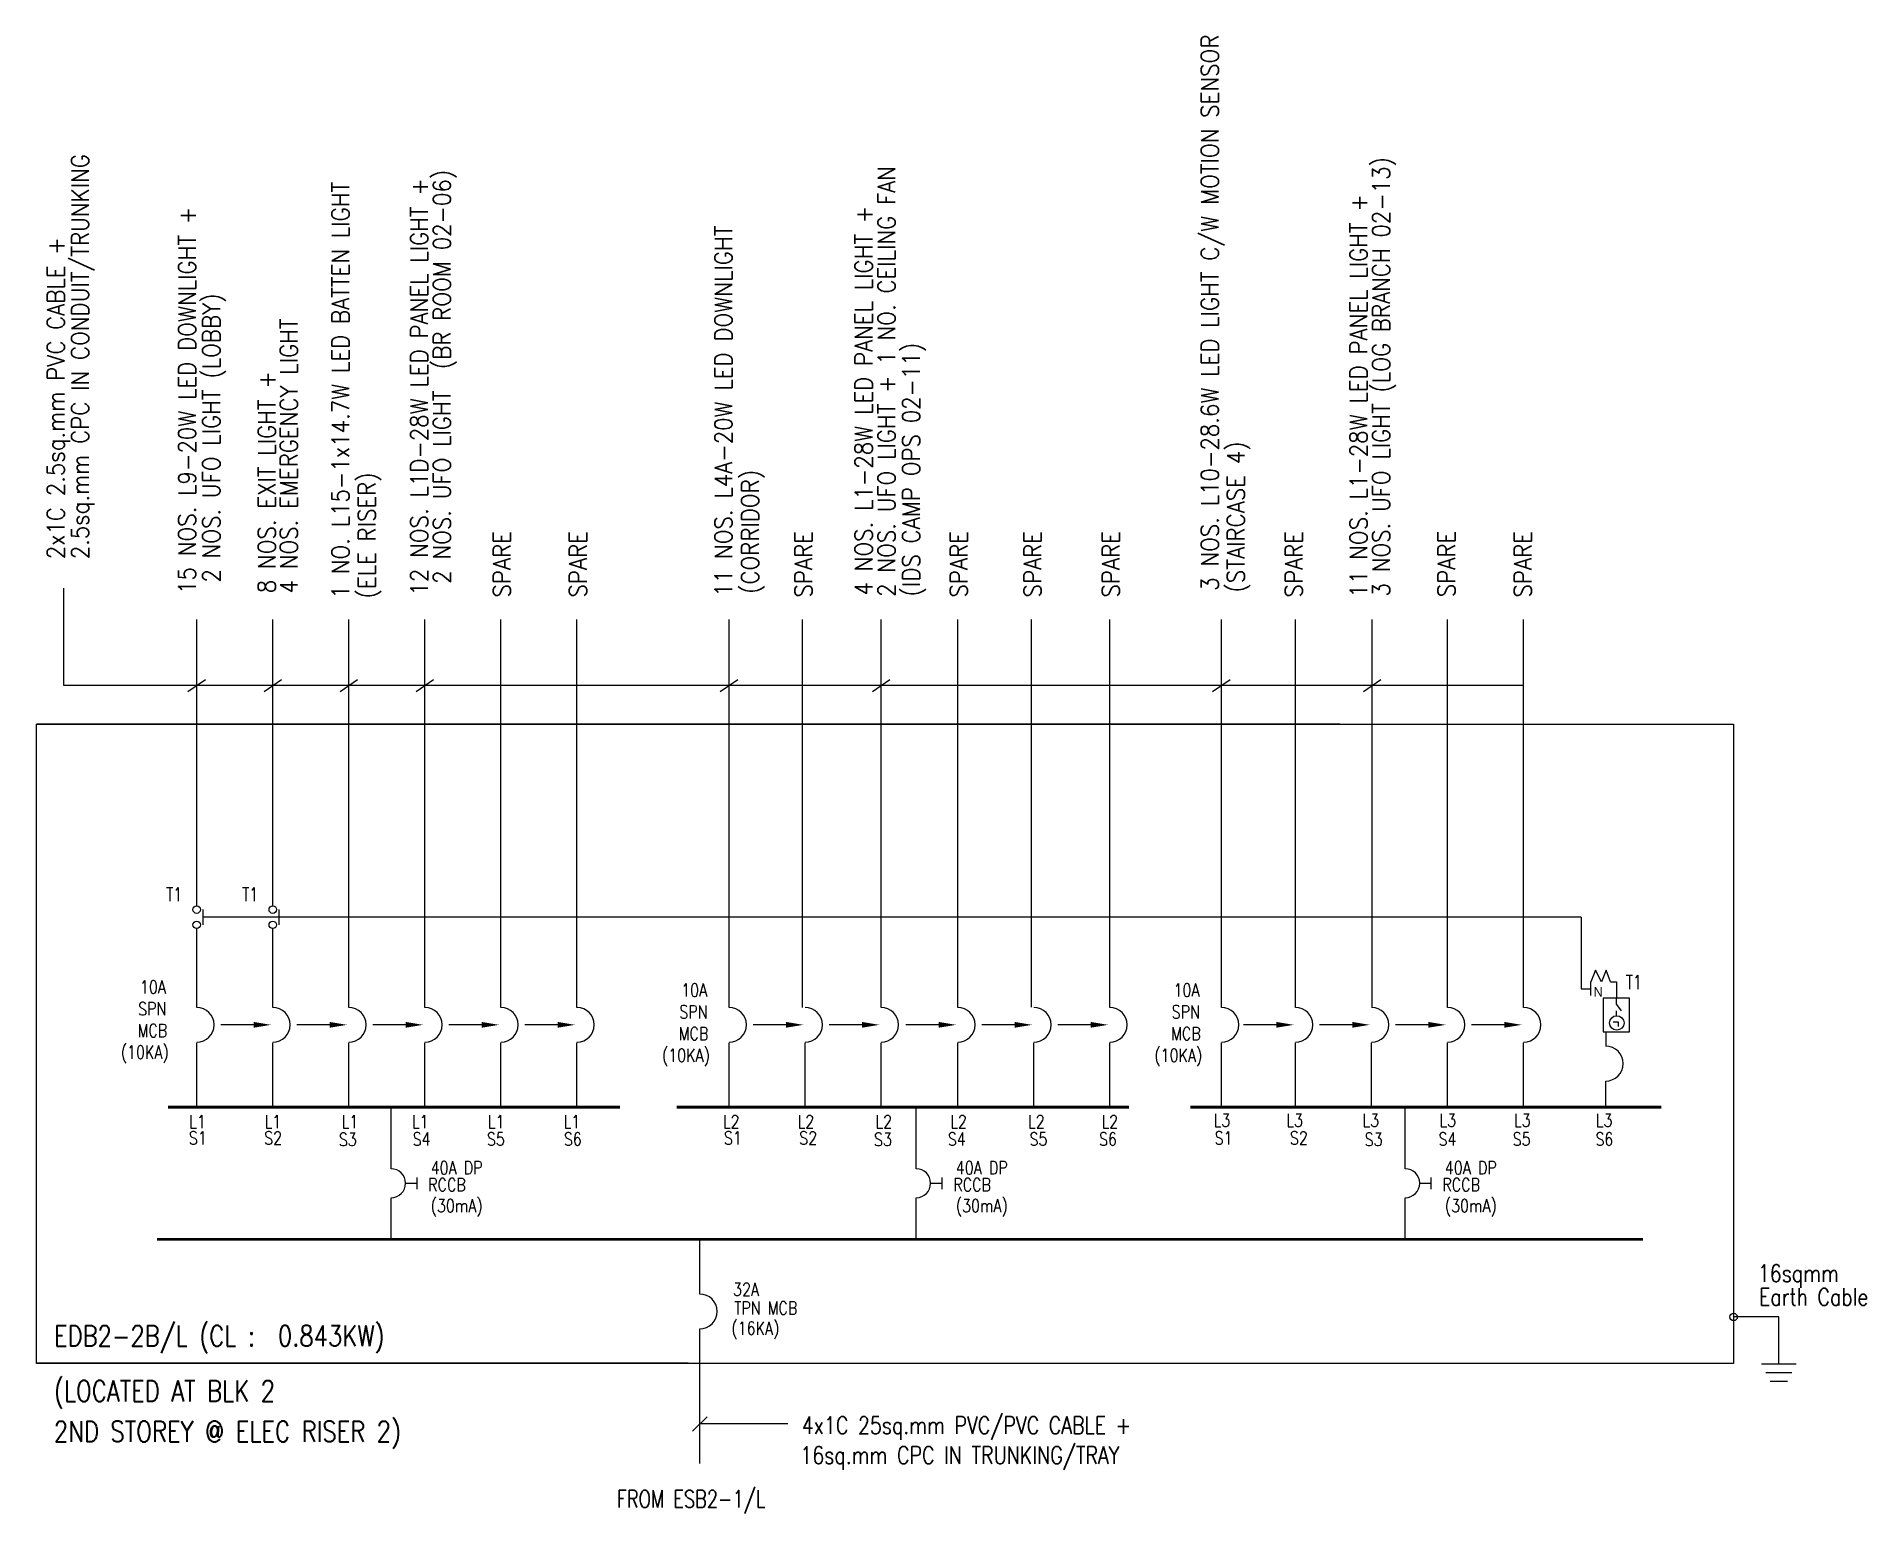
# Model space of a CAD drawing. Header units: millimetres. Extents: x 898005 to 1117654, y 253179 to 525443.
# Drawn here: x 1053111 to 1084669, y 360531 to 386000 of the extents above; entities that cross this region are included whole.
import ezdxf
from ezdxf.enums import TextEntityAlignment as Align

# ---------------------------------------------------------------- set-up
doc = ezdxf.new("R2010")
doc.units = ezdxf.units.MM
doc.header["$LTSCALE"] = 0.01
doc.linetypes.add('DASHED', pattern=[19.05, 12.7, -6.35])
doc.linetypes.add('{ -E- }', pattern=[0])
doc.layers.add('E-_ELEC----_E-', color=3, linetype='Continuous')
doc.styles.add('100', font='romans.shx', dxfattribs={"width": 0.8, "height": 250})
doc.styles.add('A2', font='SIMPLEX.shx', dxfattribs={"width": 0.95, "height": 190})
doc.styles.add('PwNote', font='Romans.shx', dxfattribs={"width": 0.75, "bigfont": 'Special.shx'})
doc.styles.add('ROMANS', font='romans', dxfattribs={"width": 0.75})
doc.styles.add('SIMPLEX', font='simplex.shx', dxfattribs={"width": 0.65})
doc.dimstyles.get("Standard").update_dxf_attribs({"dimtxt": 0.18, "dimasz": 0.18, "dimexe": 0.18, "dimexo": 0.0625, "dimgap": 0.09, "dimtad": 0, "dimtih": 1, "dimtoh": 1, "dimdec": 4, "dimzin": 0, "dimdsep": 46, "dimtxsty": 'Standard', "dimcen": 0.09, "dimadec": 0, "dimazin": 0, "dimtfac": 1, "dimtdec": 4, "dimtofl": 0, "dimtmove": 0, "dimatfit": 3, "dimfxl": 1, "dimtolj": 1, "dimtzin": 0, "dimarcsym": 0})

msp = doc.modelspace()

# ---------------------------------------------------------------- texts
for s, rotation, style, width, p in [('3 NOS. L10-28.6W LED LIGHT C/W MOTION SENSOR', 90, 'A2', 0.9, (1073496, 376442, 0)), ('2.5sq.mm CPC IN CONDUIT/TRUNKING', 90, 'A2', 0.9, (1054011, 376985, 0)), ('3 NOS. UFO LIGHT (LOG BRANCH 02-13)   ', 90, 'A2', 0.9, (1076451, 376344, 0)), ('1 NO. L15-1x14.7W LED BATTEN LIGHT', 90, 'A2', 0.9, (1058502, 376310, 0)), ('12 NOS. L1D-28W LED PANEL LIGHT +', 90, 'A2', 0.9, (1059860, 376361, 0)), ('2 NOS. UFO LIGHT  (BR ROOM 02-06)', 90, 'A2', 0.9, (1060252, 376563, 0)), ('2 NOS. UFO LIGHT + 1 NO. CEILING FAN ', 90, 'A2', 0.9, (1067920, 376338, 0)), ('11 NOS. L1-28W LED PANEL LIGHT +', 90, 'A2', 0.9, (1076061, 376328, 0)), ('15 NOS. L9-20W LED DOWNLIGHT +', 90, 'A2', 0.9, (1055857, 376390, 0)), ('4 NOS. L1-28W LED PANEL LIGHT +', 90, 'A2', 0.9, (1067525, 376361, 0)), ('2x1C 2.5sq.mm PVC CABLE +', 90, 'A2', 0.9, (1053592, 376985, 0)), ('2 NOS. UFO LIGHT (LOBBY)', 90, 'A2', 0.9, (1056275, 376583, 0)), ('4 NOS. EMERGENCY LIGHT', 90, 'A2', 0.9, (1057611, 376396, 0)), ('(IDS CAMP OPS 02-11) ', 90, 'A2', 0.9, (1068345, 376345, 0)), ('8 NOS. EXIT LIGHT + ', 90, 'A2', 0.9, (1057232, 376400, 0)), ('(STAIRCASE 4)', 90, 'A2', 0.9, (1073944, 376413, 0)), ('(ELE RISER)', 90, 'A2', 0.9, (1058956, 376310, 0)), ('(CORRIDOR) ', 90, 'A2', 0.9, (1065566, 376387, 0)), ('SPARE', 90, 'A2', 0.9, (1061286, 376326, 0)), ('SPARE', 90, 'A2', 0.9, (1062598, 376326, 0)), ('SPARE', 90, 'A2', 0.9, (1066487, 376326, 0)), ('SPARE', 90, 'A2', 0.9, (1069165, 376326, 0)), ('SPARE', 90, 'A2', 0.9, (1070439, 376328, 0)), ('SPARE', 90, 'A2', 0.9, (1071788, 376326, 0)), ('SPARE', 90, 'A2', 0.9, (1074943, 376328, 0)), ('SPARE', 90, 'A2', 0.9, (1077577, 376331, 0)), ('SPARE', 90, 'A2', 0.9, (1078894, 376326, 0)), ('4x1C 25sq.mm PVC/PVC CABLE +', 360, 'PwNote', 0.8, (1066310, 361901, 0)), ('16sq.mm CPC IN TRUNKING/TRAY', 360, 'PwNote', 0.8, (1066284, 361385, 0))]:
    msp.add_text(s, height=300, rotation=rotation, dxfattribs=dict(style=style, width=width)).set_placement(p)
at = {"ltscale": 1.5, "style": 'A2', "width": 0.9}
msp.add_text('11 NOS. L4A-20W LED DOWNLIGHT', height=300, rotation=90, dxfattribs=at).set_placement((1065106, 376342, 0))
for s, height, style, width, p in [('T1', 240, 'SIMPLEX', 0.75, (1055345, 371087, 0)), ('T1', 240, 'SIMPLEX', 0.75, (1056656, 371087, 0)), ('10A', 225, '100', 0.8, (1054894, 369496, 0)), ('10A', 225, '100', 0.8, (1064228, 369443, 0)), ('10A', 225, '100', 0.8, (1072720, 369443, 0)), ('T1', 240, 'SIMPLEX', 0.75, (1080520, 369571, 0)), ('SPN', 225, '100', 0.8, (1054862, 369121, 0)), ('SPN', 225, '100', 0.8, (1064196, 369068, 0)), ('SPN', 225, '100', 0.8, (1072688, 369068, 0)), ('MCB', 225, '100', 0.8, (1054854, 368746, 0)), ('MCB', 225, '100', 0.8, (1064187, 368693, 0)), ('MCB', 225, '100', 0.8, (1072679, 368693, 0)), ('(10KA)', 225, '100', 0.8, (1054563, 368373, 0)), ('(10KA)', 225, '100', 0.8, (1063897, 368320, 0)), ('(10KA)', 225, '100', 0.8, (1072389, 368320, 0)), ('L1', 225, '100', 0.8, (1055743, 367174, 0)), ('L1', 225, '100', 0.8, (1057045, 367174, 0)), ('L1', 225, '100', 0.8, (1058374, 367174, 0)), ('L1', 225, '100', 0.8, (1059585, 367174, 0)), ('L1', 225, '100', 0.8, (1060894, 367174, 0)), ('L1', 225, '100', 0.8, (1062202, 367174, 0)), ('L2', 225, '100', 0.8, (1064949, 367175, 0)), ('L2', 225, '100', 0.8, (1066236, 367175, 0)), ('L2', 225, '100', 0.8, (1067580, 367175, 0)), ('L2', 225, '100', 0.8, (1068870, 367175, 0)), ('L2', 225, '100', 0.8, (1070212, 367175, 0)), ('L2', 225, '100', 0.8, (1071478, 367175, 0)), ('L3', 225, '100', 0.8, (1073411, 367199, 0)), ('L3', 225, '100', 0.8, (1074665, 367199, 0)), ('L3', 225, '100', 0.8, (1075979, 367199, 0)), ('L3', 225, '100', 0.8, (1077307, 367199, 0)), ('L3', 225, '100', 0.8, (1078593, 367199, 0)), ('L3', 225, '100', 0.8, (1080003, 367199, 0)), ('S1', 225, '100', 0.8, (1055737, 366893, 0)), ('S2', 225, '100', 0.8, (1057036, 366893, 0)), ('S3', 225, '100', 0.8, (1058324, 366868, 0)), ('S4', 225, '100', 0.8, (1059597, 366875, 0)), ('S5', 225, '100', 0.8, (1060877, 366875, 0)), ('S6', 225, '100', 0.8, (1062205, 366875, 0)), ('S1', 225, '100', 0.8, (1064966, 366893, 0)), ('S2', 225, '100', 0.8, (1066265, 366893, 0)), ('S3', 225, '100', 0.8, (1067553, 366868, 0)), ('S4', 225, '100', 0.8, (1068826, 366875, 0)), ('S5', 225, '100', 0.8, (1070235, 366875, 0)), ('S6', 225, '100', 0.8, (1071434, 366875, 0)), ('S1', 225, '100', 0.8, (1073429, 366893, 0)), ('S2', 225, '100', 0.8, (1074728, 366893, 0)), ('S3', 225, '100', 0.8, (1076016, 366868, 0)), ('S4', 225, '100', 0.8, (1077289, 366875, 0)), ('S5', 225, '100', 0.8, (1078569, 366875, 0)), ('S6', 225, '100', 0.8, (1079996, 366875, 0)), ('FROM ESB2-1/L', 300, 'PwNote', 0.75, (1063118, 360631, 0))]:
    msp.add_text(s, height=height, dxfattribs=dict(style=style, width=width)).set_placement(p)
msp.add_text('N', height=166).set_placement((1079963, 369443, 0))
at = {"width": 0.8}
for s, height, style, p in [('40A DP ', 225, '100', (1060417, 366492, 0)), ('40A DP ', 225, '100', (1069474, 366492, 0)), ('40A DP ', 225, '100', (1077908, 366492, 0)), ('RCCB', 225, '100', (1060189, 366200, 0)), ('RCCB', 225, '100', (1069246, 366200, 0)), ('RCCB', 225, '100', (1077680, 366200, 0)), ('(30mA)', 225, '100', (1060355, 365822, 0)), ('(30mA)', 225, '100', (1069412, 365822, 0)), ('(30mA)', 225, '100', (1077846, 365822, 0)), ('16sqmm ', 300, 'ROMANS', (1083579, 364622, 0)), ('32A ', 225, '100', (1065408, 364395, 0)), ('TPN MCB', 225, '100', (1065687, 364073, 0)), ('Earth Cable', 300, 'ROMANS', (1083759, 364264, 0)), ('(16KA)', 225, '100', (1065507, 363709, 0))]:
    msp.add_text(s, height=height, dxfattribs=dict(at, style=style)).set_placement(p, align=Align.MIDDLE)
at = {"ltscale": 1.5, "style": 'PwNote', "width": 0.8}
for s, p in [('EDB2-2B/L (CL :  0.843KW)', (1053409, 363413, 0)), ('(LOCATED AT BLK 2', (1053409, 362462, 0)), ('2ND STOREY @ ELEC RISER 2)', (1053409, 361764, 0))]:
    msp.add_text(s, height=360, dxfattribs=at).set_placement(p)

# ---------------------------------------------------------------- blocks, each defined once
blk = doc.blocks.new('ELEC0338')
at = {"color": 7}
for p, q in [((160, 849), (160, 1039)), ((160, 849), (310, 649)), ((164, 498), (164, 646))]:
    blk.add_line(p, q, dxfattribs=at)
blk.add_lwpolyline([(566, 0), (566, 1039), (-250, 1039), (-250, 0)], close=True, dxfattribs=at)
blk.add_lwpolyline([(64, 311), (218, 311), (218, 168)], dxfattribs=at)
blk.add_circle((172, 277), 222, dxfattribs=at)
blk = doc.blocks.new('CLOSEDFILLED')
at = {"color": 0}
blk.add_solid([(-1, 0), (0, 0), (-1, 0)], dxfattribs=at)

# ---------------------------------------------------------------- linework, layer by layer
at = {"linetype": '{ -E- }'}
for p, q in [((1055872, 371008, 0), (1055872, 375949, 0)), ((1057184, 371008, 0), (1057184, 375949, 0)), ((1058495, 369257, 0), (1058495, 375949, 0)), ((1059807, 369257, 0), (1059807, 375949, 0)), ((1065053, 369257, 0), (1065053, 375949, 0)), ((1067676, 369257, 0), (1067676, 375949, 0)), ((1073545, 369257, 0), (1073545, 375949, 0)), ((1076146, 369257, 0), (1076146, 375949, 0)), ((1055872, 369257, 0), (1055872, 370617, 0)), ((1057184, 369257, 0), (1057184, 370617, 0)), ((1064549, 364315, 0), (1064549, 364808, 0)), ((1083158, 363919, 0), (1082379, 363919, 0)), ((1064549, 361392, 0), (1064549, 363715, 0))]:
    msp.add_line(p, q, dxfattribs=at)
at = {"linetype": 'DASHED', "ltscale": 20}
for p, q in [((1061118, 369257, 0), (1061118, 375949, 0)), ((1062430, 369257, 0), (1062430, 375949, 0)), ((1066319, 369257, 0), (1066319, 375949, 0)), ((1068997, 369257, 0), (1068997, 375949, 0)), ((1070272, 369260, 0), (1070272, 375952, 0)), ((1071620, 369257, 0), (1071620, 375949, 0)), ((1074822, 369257, 0), (1074822, 375949, 0)), ((1077445, 369257, 0), (1077445, 375949, 0)), ((1078757, 369257, 0), (1078757, 375949, 0))]:
    msp.add_line(p, q, dxfattribs=at)
for p, q in [((1055721, 374703, 0), (1056023, 374912, 0)), ((1057033, 374703, 0), (1057334, 374912, 0)), ((1058344, 374703, 0), (1058646, 374912, 0)), ((1059656, 374703, 0), (1059958, 374912, 0)), ((1064902, 374703, 0), (1065204, 374912, 0)), ((1067525, 374703, 0), (1067827, 374912, 0)), ((1073394, 374703, 0), (1073696, 374912, 0)), ((1075995, 374703, 0), (1076296, 374912, 0)), ((1055872, 370877, 0), (1055872, 370879, 0)), ((1055984, 370682, 0), (1055984, 370944, 0)), ((1057184, 370877, 0), (1057184, 370879, 0)), ((1057296, 370682, 0), (1057296, 370944, 0)), ((1056852, 368957, 0), (1056288, 368957, 0)), ((1058164, 368957, 0), (1057599, 368957, 0)), ((1059476, 368957, 0), (1058911, 368957, 0)), ((1060787, 368957, 0), (1060223, 368957, 0)), ((1062099, 368957, 0), (1061534, 368957, 0)), ((1066033, 368957, 0), (1065469, 368957, 0)), ((1067345, 368957, 0), (1066780, 368957, 0)), ((1068666, 368957, 0), (1068101, 368957, 0)), ((1069978, 368957, 0), (1069413, 368957, 0)), ((1071289, 368957, 0), (1070725, 368957, 0)), ((1074491, 368957, 0), (1073926, 368957, 0)), ((1075802, 368957, 0), (1075238, 368957, 0)), ((1077114, 368957, 0), (1076549, 368957, 0)), ((1078426, 368957, 0), (1077861, 368957, 0)), ((1055872, 367538, 0), (1055872, 368645, 0)), ((1057184, 367538, 0), (1057184, 368645, 0)), ((1058495, 367538, 0), (1058495, 368645, 0)), ((1059807, 367538, 0), (1059807, 368645, 0)), ((1061118, 367538, 0), (1061118, 368645, 0)), ((1062430, 367538, 0), (1062430, 368645, 0)), ((1065053, 367538, 0), (1065053, 368645, 0)), ((1066364, 367538, 0), (1066364, 368645, 0)), ((1067676, 367538, 0), (1067676, 368645, 0)), ((1068997, 367538, 0), (1068997, 368645, 0)), ((1070309, 367538, 0), (1070309, 368645, 0)), ((1071620, 367538, 0), (1071620, 368645, 0)), ((1073545, 367538, 0), (1073545, 368645, 0)), ((1074822, 367538, 0), (1074822, 368645, 0)), ((1076134, 367538, 0), (1076134, 368645, 0)), ((1077445, 367538, 0), (1077445, 368645, 0)), ((1078757, 367538, 0), (1078757, 368645, 0)), ((1059224, 366475, 0), (1059224, 367538, 0)), ((1068280, 366475, 0), (1068280, 367538, 0)), ((1076715, 366475, 0), (1076715, 367538, 0)), ((1059474, 366225, 0), (1059674, 366225, 0)), ((1059674, 366125, 0), (1059674, 366325, 0)), ((1068530, 366225, 0), (1068730, 366225, 0)), ((1068730, 366125, 0), (1068730, 366325, 0)), ((1076965, 366225, 0), (1077165, 366225, 0)), ((1077165, 366125, 0), (1077165, 366325, 0)), ((1059224, 365258, 0), (1059224, 365975, 0)), ((1068280, 365258, 0), (1068280, 365975, 0)), ((1076715, 365258, 0), (1076715, 365975, 0)), ((1064549, 364315, 0), (1064549, 365258, 0)), ((1083158, 363112, 0), (1083158, 363919, 0)), ((1082858, 363112, 0), (1083458, 363112, 0)), ((1082933, 362962, 0), (1083383, 362962, 0)), ((1083008, 362812, 0), (1083308, 362812, 0)), ((1064423, 361949, 0), (1064674, 362199, 0)), ((1066068, 362074, 0), (1064549, 362074, 0))]:
    msp.add_line(p, q)
at = {"linetype": '{ -E- }', "ltscale": 1.5}
for p, q in [((1053111, 363126, 0), (1053111, 374140, 0)), ((1075588, 374140, 0), (1053111, 374140, 0)), ((1075588, 363119, 0), (1053111, 363126, 0))]:
    msp.add_line(p, q, dxfattribs=at)
at = {"color": 7}
for p, q in [((1079751, 370813, 0), (1079751, 369575, 0)), ((1079751, 369575, 0), (1079912, 369575, 0)), ((1080253, 369698, 0), (1080360, 369698, 0)), ((1080360, 369698, 0), (1080360, 369417, 0)), ((1080181, 368584, 0), (1080181, 368835, 0)), ((1080174, 367538, 0), (1080174, 367988, 0))]:
    msp.add_line(p, q, dxfattribs=at)
at = {"linetype": '{ -E- }', "elevation": 0}
msp.add_lwpolyline([(1078757, 374808), (1053582, 374808), (1053582, 376486)], dxfattribs=at)
at = {"color": 7, "elevation": 0}
for points in [[(1079751, 370813), (1055983, 370813)], [(1080253, 369698), (1080181, 369897), (1080098, 369697), (1079995, 369897), (1079919, 369698)]]:
    msp.add_lwpolyline(points, dxfattribs=at)
at = {"const_width": 50, "elevation": 0}
for points in [[(1055375, 367538), (1063174, 367538)], [(1064151, 367538), (1071950, 367538)], [(1073008, 367538), (1081130, 367538)], [(1080816, 365258), (1055186, 365258)]]:
    msp.add_lwpolyline(points, dxfattribs=at)
for centre, radius in [((1055872, 370944, 0), 64.6), ((1057184, 370944, 0), 64.6), ((1055872, 370682, 0), 64.6), ((1057184, 370682, 0), 64.6), ((1082379, 363919, 0), 63.8)]:
    msp.add_circle(centre, radius)
for centre, radius in [((1055872, 368957, 0), 300), ((1057184, 368957, 0), 300), ((1058495, 368957, 0), 300), ((1059807, 368957, 0), 300), ((1061118, 368957, 0), 300), ((1062430, 368957, 0), 300), ((1065053, 368957, 0), 300), ((1066364, 368957, 0), 300), ((1067676, 368957, 0), 300), ((1068997, 368957, 0), 300), ((1070309, 368957, 0), 300), ((1071620, 368957, 0), 300), ((1073545, 368957, 0), 300), ((1074822, 368957, 0), 300), ((1076134, 368957, 0), 300), ((1077445, 368957, 0), 300), ((1078757, 368957, 0), 300), ((1059224, 366225, 0), 250), ((1068280, 366225, 0), 250), ((1076715, 366225, 0), 250), ((1064549, 364015, 0), 300)]:
    msp.add_arc(centre, radius, 270, 90)
at = {"color": 7}
msp.add_arc((1080174, 368288, 0), 300, 270, 90, dxfattribs=at)
for points in [[(1056852, 369007, 0), (1057152, 368957, 0), (1056852, 368907, 0)], [(1058164, 369007, 0), (1058464, 368957, 0), (1058164, 368907, 0)], [(1059476, 369007, 0), (1059776, 368957, 0), (1059476, 368907, 0)], [(1060787, 369007, 0), (1061087, 368957, 0), (1060787, 368907, 0)], [(1062099, 369007, 0), (1062399, 368957, 0), (1062099, 368907, 0)], [(1066033, 369007, 0), (1066333, 368957, 0), (1066033, 368907, 0)], [(1067345, 369007, 0), (1067645, 368957, 0), (1067345, 368907, 0)], [(1068666, 369007, 0), (1068966, 368957, 0), (1068666, 368907, 0)], [(1069978, 369007, 0), (1070278, 368957, 0), (1069978, 368907, 0)], [(1071289, 369007, 0), (1071589, 368957, 0), (1071289, 368907, 0)], [(1074491, 369007, 0), (1074791, 368957, 0), (1074491, 368907, 0)], [(1075802, 369007, 0), (1076102, 368957, 0), (1075802, 368907, 0)], [(1077114, 369007, 0), (1077414, 368957, 0), (1077114, 368907, 0)], [(1078426, 369007, 0), (1078726, 368957, 0), (1078426, 368907, 0)]]:
    msp.add_solid(points)
at = {"layer": 'E-_ELEC----_E-', "color": 7, "elevation": 0}
msp.add_lwpolyline([(1053111, 374140), (1082379, 374140), (1082379, 363119), (1053111, 363119)], close=True, dxfattribs=at)

# ---------------------------------------------------------------- block references
at = {"color": 7, "xscale": 0.5608740235074736, "yscale": 0.5608740235074736, "zscale": 0.5608740235074736}
msp.add_blockref('ELEC0338', (1080268, 368834, 0), dxfattribs=at)

msp.set_redraw_order([(e.dxf.handle, doc.entitydb.next_handle()) for e in msp.query("TEXT MTEXT ATTDEF DIMENSION ARC_DIMENSION")])  # texts and dimensions are drawn at this point

# ---------------------------------------------------------------- leaders
at = {"color": 7}
msp.add_leader([(1079919, 369462, 0), (1079919, 369698, 0)], dimstyle='Standard', override={"dimgap": 1, "dimtad": 0, "dimclrd": 7, "dimldrblk": 'CLOSEDFILLED'}, dxfattribs=at)

doc.saveas('drawing.dxf')
